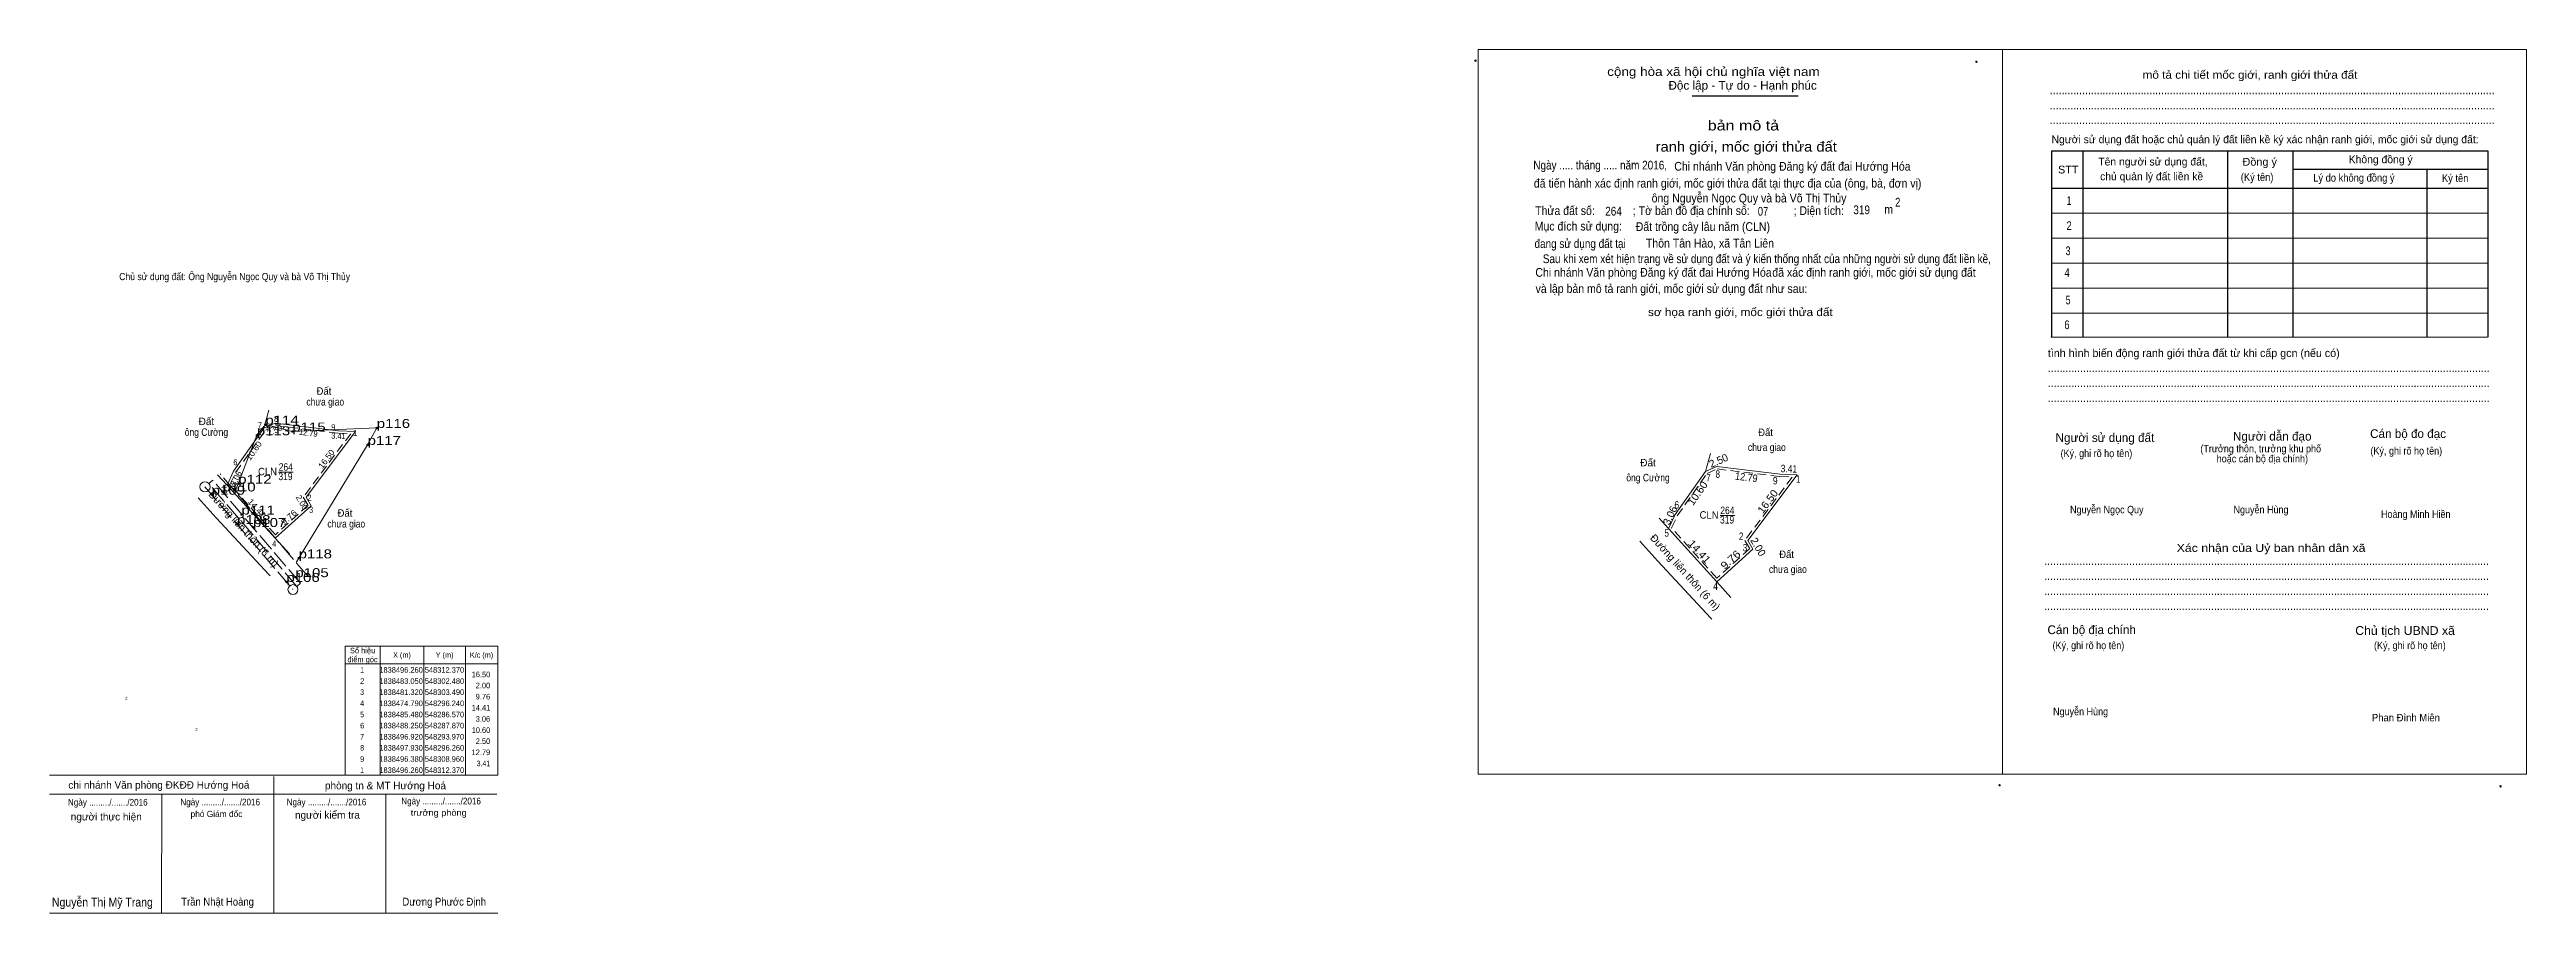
# Model space of a CAD drawing. Header units: metres. Extents: x 547674 to 548748, y 1838398 to 1838573.
# Drawn here: x 548250.9 to 548748.1, y 1838399.4 to 1838572.9 of the extents above; entities that cross this region are included whole.
import ezdxf
from ezdxf.enums import TextEntityAlignment as Align

# ---------------------------------------------------------------- set-up
doc = ezdxf.new("R2010")
doc.units = ezdxf.units.M
doc.header["$LTSCALE"] = 0.6
doc.header["$PDMODE"] = 32
doc.header["$PDSIZE"] = 0.3
for name, pattern in [('DOTTED', [1.5, 0.3, -1.2]), ('LONG_DASHED', [7.5, 6, -1.5]), ('MEDIUM_DASHED', [4.5, 3, -1.5])]:
    doc.linetypes.add(name, pattern=pattern)
for name, color, linetype, lineweight in [('1', 7, 'DOTTED', 13), ('10', 7, 'Continuous', 13), ('12', 7, 'Continuous', 25), ('17', 7, 'Continuous', 13), ('18', 7, 'Continuous', 13), ('23', 7, 'Continuous', 13), ('6', 7, 'Continuous', 13), ('63', 7, 'Continuous', 13), ('7', 7, 'Continuous', 13)]:
    doc.layers.add(name, color=color, linetype=linetype, lineweight=lineweight)
doc.layers.add('25', color=7, linetype='Continuous')
doc.layers.add('34', color=7, linetype='Continuous')

msp = doc.modelspace()

# ---------------------------------------------------------------- texts
at = {"layer": '1'}
for s, height, width, p in [('319', 1.5, 0.85, (548298.305, 1838486.47)), ('319', 1.5, 0.85, (548587.645, 1838477.76)), ('2', 0.625, 0.8, (548266.36, 1838442.33)), ('2', 0.625, 0.8, (548280.44, 1838436.09))]:
    msp.add_text(s, height=height, dxfattribs=dict(at, width=width)).set_placement(p, align=Align.CENTER)
at = {"layer": '12', "width": 1.25}
for s, p in [('p114', (548294.27, 1838497.62)), ('p116', (548316.62, 1838496.95)), ('p113', (548292.56, 1838495.48)), ('p115', (548299.68, 1838496.24)), ('p117', (548314.79, 1838493.55)), ('p109', (548283.51, 1838483.54)), ('p110', (548285.61, 1838484.2)), ('p112', (548288.82, 1838485.75)), ('p108', (548288.6, 1838477.64)), ('p111', (548289.47, 1838479.56)), ('p107', (548291.78, 1838477.05)), ('p105', (548300.29, 1838466.99)), ('p118', (548300.94, 1838470.77)), ('p106', (548298.49, 1838466.03))]:
    msp.add_text(s, height=1.8, dxfattribs=at).set_placement(p)
at = {"layer": '17'}
for s, width, p in [('Đất ', 0.95, (548306.29, 1838503.61)), ('chưa giao', 0.85, (548306.29, 1838501.45)), ('ông Cường', 0.85, (548282.44, 1838495.36)), ('chưa giao', 0.85, (548595.63, 1838492.32)), ('Đất ', 0.95, (548595.63, 1838495.32)), ('ông Cường', 0.85, (548571.78, 1838486.23)), ('chưa giao', 0.85, (548310.51, 1838476.96)), ('Đất ', 0.95, (548310.51, 1838479.12)), ('chưa giao', 0.85, (548599.85, 1838467.83)), ('Đất ', 0.95, (548599.85, 1838470.83))]:
    msp.add_text(s, height=1.5, dxfattribs=dict(at, width=width)).set_placement(p, align=Align.CENTER)
for p in [(548282.44, 1838497.52), (548571.78, 1838489.23)]:
    msp.add_text('Đất', height=1.5, dxfattribs=at).set_placement(p, align=Align.CENTER)
for p in [(548289.3466, 1838476.1781), (548578.6866, 1838467.4681)]:
    msp.add_text('Đường liên thôn (6 m)', height=1.5, rotation=312.132, dxfattribs=at).set_placement(p, align=Align.CENTER)
for s, width, p in [('Nguyễn Ngọc Quy', 0.9, (548656.49, 1838479.81)), ('Nguyễn Hùng', 0.9, (548689.29, 1838479.81)), ('Hoàng Minh Hiền', 0.9, (548718.9, 1838478.89)), ('Nguyễn Hùng', 0.9, (548653.08, 1838439.26)), ('Phan Đình Miên', 0.95, (548717.06, 1838438.03))]:
    msp.add_text(s, height=1.5, dxfattribs=dict(at, width=width)).set_placement(p)
at = {"layer": '25', "width": 0.9}
for s, height, p in [('Chi nhánh Văn phòng Đăng ký đất đai Hướng Hóa', 1.755, (548577.05, 1838548.61)), ('Đất trồng cây lâu năm (CLN)', 1.76, (548569.31, 1838536.5)), ('Chi nhánh Văn phòng Đăng ký đất đai Hướng Hóa', 1.755, (548549.17, 1838527.31))]:
    msp.add_text(s, height=height, dxfattribs=at).set_placement(p)
at = {"layer": '34', "width": 0.9}
msp.add_text('Chủ sử dụng đất: Ông Nguyễn Ngọc Quy và bà Võ Thị Thủy', height=1.44, dxfattribs=at).set_placement((548264.93, 1838526.63))
at = {"layer": '6', "width": 0.9}
msp.add_text(' ông Nguyễn Ngọc Quy và bà Võ Thị Thủy', height=1.755, dxfattribs=at).set_placement((548571.92, 1838542.23))
at = {"layer": '6'}
for s, height, p in [('chi nhánh Văn phòng ĐKĐĐ Hướng Hoá', 1.5, (548272.895, 1838424.51)), ('phòng tn & MT Hướng Hoá', 1.5, (548318.37, 1838424.39)), ('người thực hiện', 1.5, (548262.34, 1838418.13)), ('phó Giám đốc', 1.25, (548284.46, 1838418.81)), ('người kiểm tra', 1.5, (548306.725, 1838418.49))]:
    msp.add_text(s, height=height, dxfattribs=at).set_placement(p, align=Align.CENTER)
for s, height, width, p in [('Ngày ........./......./2016', 1.35, 0.9, (548262.64, 1838421.11)), ('Ngày ........./......./2016', 1.35, 0.9, (548285.2, 1838421.15)), ('Ngày ........./......./2016', 1.35, 0.9, (548306.54, 1838421.15)), ('Ngày ........./......./2016', 1.35, 0.9, (548329.54, 1838421.35)), (' trưởng phòng', 1.25, 1.1, (548328.81, 1838419.07)), ('Nguyễn Thị Mỹ Trang', 1.75, 0.9, (548261.56, 1838400.85)), ('Trần Nhật Hoàng', 1.58, 0.9, (548284.675, 1838401.03)), ('Dương Phước Định', 1.58, 0.9, (548330.16, 1838401.03))]:
    msp.add_text(s, height=height, dxfattribs=dict(at, width=width)).set_placement(p, align=Align.CENTER)
at = {"layer": '63'}
for s, height, width, p in [(' 8', 1.2, 0.8, (548296.82, 1838498.16)), (' 7', 1.2, 0.8, (548293.57, 1838496.88)), (' 9', 1.2, 0.85, (548308.31, 1838496.5)), (' 1', 1.2, 0.75, (548312.73, 1838495.34)), (' 6', 1.2, 0.85, (548288.67, 1838489.46)), (' 8', 1.5, 0.8, (548586.23, 1838486.93)), (' 5', 1.2, 0.8, (548286.63, 1838483.82)), (' 2', 1.2, 0.85, (548303.54, 1838482.34)), (' 7', 1.5, 0.8, (548584.34, 1838486.2)), (' 9', 1.5, 0.85, (548597.79, 1838485.61)), (' 1', 1.5, 0.75, (548602.34, 1838485.95)), (' 3', 1.2, 0.8, (548303.86, 1838479.91)), (' 6', 1.5, 0.85, (548578.01, 1838480.75)), (' 4', 1.2, 0.85, (548296.47, 1838473.13)), (' 5', 1.5, 0.8, (548575.97, 1838475.11)), (' 2', 1.5, 0.85, (548590.96, 1838474.45)), (' 3', 1.5, 0.8, (548591.69, 1838472.16)), (' 4', 1.5, 0.85, (548585.81, 1838464.42)), ('16.50', 1.118, 0.8, (548339.41, 1838446.9)), ('2.00', 1.118, 0.8, (548339.4, 1838444.67)), ('14.41', 1.118, 0.8, (548339.41, 1838440.2)), ('3.06', 1.118, 0.8, (548339.39, 1838437.96)), ('9.76', 1.118, 0.8, (548339.39, 1838442.43)), ('10.60', 1.118, 0.8, (548339.41, 1838435.72)), ('2.50', 1.118, 0.8, (548339.4, 1838433.49)), ('12.79', 1.118, 0.8, (548339.4, 1838431.25)), ('3.41', 1.118, 0.75, (548339.4, 1838429.02))]:
    msp.add_text(s, height=height, dxfattribs=dict(at, width=width)).set_placement(p, align=Align.RIGHT)
for s, height, rotation, width, p in [('10.60', 1.2, 54.871, 1.05, (548292.4487, 1838492.0247)), ('12.79', 1.2, 353.042, 0.9, (548302.8173, 1838495.3706)), ('3.41', 1.2, 357.985, 0.85, (548308.9189, 1838494.7439)), ('16.50', 1.2, 53.179, 1.05, (548307.0042, 1838490.3554)), ('3.41', 1.5, 357.985, 0.85, (548600.0286, 1838488.0127)), ('10.60', 1.5, 54.871, 1.05, (548582.3308, 1838483.3984)), ('12.79', 1.5, 353.042, 0.9, (548591.4291, 1838486.3155)), ('16.50', 1.5, 53.179, 1.05, (548596.41, 1838481.7305)), ('14.41', 1.2, 312.132, 1.1, (548292.1103, 1838480.4325)), ('9.76', 1.2, 42.009, 1.15, (548299.4035, 1838478.5541)), ('14.41', 1.5, 312.132, 1.1, (548581.5406, 1838471.6231)), ('9.76', 1.5, 42.009, 1.15, (548588.8431, 1838469.929))]:
    msp.add_text(s, height=height, rotation=rotation, dxfattribs=dict(at, width=width)).set_placement(p, align=Align.CENTER)
for s, height, rotation, p in [('2.50', 1.2, 23.8, (548296.3779, 1838495.9318)), ('2.50', 1.5, 23.8, (548586.2473, 1838489.6948)), ('3.06', 1.2, 64.859, (548288.9499, 1838486.5401)), ('2.00', 1.2, 300.277, (548301.1067, 1838481.6925)), ('3.06', 1.5, 64.859, (548576.8842, 1838479.0614)), ('2.00', 1.5, 300.277, (548593.2324, 1838472.6931))]:
    msp.add_text(s, height=height, rotation=rotation, dxfattribs=at).set_placement(p, align=Align.CENTER)
for s, height, width, p in [('CLN', 1.5, 0.95, (548294.7, 1838487.44)), ('264', 1.5, 0.85, (548298.365, 1838488.36)), ('CLN', 1.5, 0.95, (548584.04, 1838478.73)), ('264', 1.5, 0.85, (548587.705, 1838479.65)), ('điểm góc', 1.118, 0.8, (548313.78, 1838449.9)), ('Số hiệu', 1.118, 0.8, (548313.78, 1838451.69)), (' 1', 1.118, 0.7, (548313.495, 1838447.8)), ('1838496.260', 1.118, 0.8, (548321.51, 1838447.8)), ('X (m)', 1.118, 0.9, (548321.685, 1838450.8)), ('548312.370', 1.118, 0.8, (548330.22, 1838447.8)), ('Y (m)', 1.118, 0.9, (548330.25, 1838450.8)), ('K/c (m)', 1.118, 0.85, (548337.655, 1838450.8)), (' 3', 1.118, 0.75, (548313.485, 1838443.33)), (' 2', 1.118, 0.8, (548313.49, 1838445.56)), ('1838483.050', 1.118, 0.8, (548321.51, 1838445.56)), ('1838481.320', 1.118, 0.8, (548321.51, 1838443.33)), ('548302.480', 1.118, 0.8, (548330.22, 1838445.56)), ('548303.490', 1.118, 0.8, (548330.22, 1838443.33)), (' 4', 1.118, 0.8, (548313.485, 1838441.09)), (' 5', 1.118, 0.75, (548313.495, 1838438.85)), ('1838474.790', 1.118, 0.8, (548321.51, 1838441.09)), ('1838485.480', 1.118, 0.8, (548321.51, 1838438.85)), ('548296.240', 1.118, 0.8, (548330.22, 1838441.09)), ('548286.570', 1.118, 0.8, (548330.22, 1838438.85)), (' 6', 1.118, 0.8, (548313.49, 1838436.62)), (' 7', 1.118, 0.75, (548313.495, 1838434.38)), ('1838488.250', 1.118, 0.8, (548321.51, 1838436.62)), ('1838496.920', 1.118, 0.8, (548321.51, 1838434.38)), ('548287.870', 1.118, 0.8, (548330.22, 1838436.62)), ('548293.970', 1.118, 0.8, (548330.22, 1838434.38)), (' 9', 1.118, 0.8, (548313.495, 1838429.91)), (' 8', 1.118, 0.75, (548313.495, 1838432.15)), (' 1', 1.118, 0.7, (548313.495, 1838427.67)), ('1838497.930', 1.118, 0.8, (548321.51, 1838432.15)), ('1838496.380', 1.118, 0.8, (548321.51, 1838429.91)), ('1838496.260', 1.118, 0.8, (548321.51, 1838427.67)), ('548296.260', 1.118, 0.8, (548330.22, 1838432.15)), ('548308.960', 1.118, 0.8, (548330.22, 1838429.91)), ('548312.370', 1.118, 0.8, (548330.22, 1838427.67))]:
    msp.add_text(s, height=height, dxfattribs=dict(at, width=width)).set_placement(p, align=Align.CENTER)
at = {"layer": '7'}
for s, height, width, p in [('cộng hòa xã hội chủ nghĩa việt nam', 1.756, 1.15, (548563.59, 1838567.63)), ('........................................................................................................................................................', 1.756, 0.9, (548652.43, 1838563.97)), ('........................................................................................................................................................', 1.756, 0.9, (548652.43, 1838560.95)), ('........................................................................................................................................................', 1.756, 0.9, (548652.43, 1838557.95)), ('Ngày ..... tháng ..... năm 2016, ', 1.755, 0.85, (548548.76, 1838548.85)), ('STT', 1.555, 1.05, (548654.07, 1838548.05)), ('(Ký tên)', 1.555, 0.9, (548690.75, 1838546.55)), ('Đồng ý', 1.555, 1.05, (548691.09, 1838549.61)), ('Lý do không đồng ý', 1.555, 0.9, (548705.29, 1838546.41)), ('Ký tên', 1.555, 0.9, (548731.13, 1838546.35)), (' đã tiến hành xác định ranh giới, mốc giới thửa đất tại thực địa của (ông, bà, đơn vị)', 1.755, 0.9, (548548.28, 1838545.21)), ('2', 1.755, 0.8, (548621.38, 1838541.41)), ('Thửa đất số:             ; Tờ bản đồ địa chính số:               ; Diện tích:', 1.755, 0.9, (548549.12, 1838539.71)), ('Mục đích sử dụng:', 1.755, 0.9, (548549.04, 1838536.59)), ('264', 1.76, 0.85, (548563.19, 1838539.59)), ('07', 1.76, 0.8, (548593.82, 1838539.57)), ('319', 1.76, 0.85, (548612.99, 1838539.87)), (' m', 1.755, 0.9, (548618.62, 1838539.95)), ('đang sử dụng đất tại', 1.755, 0.85, (548549, 1838533.09)), ('Thôn Tân Hào, xã Tân Liên', 1.755, 0.9, (548571.35, 1838533.17)), ('Sau khi xem xét hiện trạng về sử dụng đất và ý kiến thống nhất của những người sử dụng đất liền kề,', 1.755, 0.85, (548550.66, 1838530.05)), (' đã xác định ranh giới, mốc giới sử dụng đất', 1.755, 0.9, (548596.14, 1838527.31)), (' và lập bản mô tả ranh giới, mốc giới sử dụng đất như sau:', 1.755, 0.9, (548548.62, 1838524.05)), ('.......................................................................................................................................................', 1.756, 0.9, (548652.03, 1838508.19)), ('.......................................................................................................................................................', 1.756, 0.9, (548652.03, 1838505.17)), ('.......................................................................................................................................................', 1.756, 0.9, (548652.03, 1838502.17)), ('(Ký, ghi rõ họ tên)', 1.505, 0.9, (548654.58, 1838491.11)), ('(Ký, ghi rõ họ tên)', 1.505, 0.9, (548716.77, 1838491.61)), ('........................................................................................................................................................', 1.756, 0.9, (548651.31, 1838469.41)), ('........................................................................................................................................................', 1.756, 0.9, (548651.31, 1838466.41)), ('........................................................................................................................................................', 1.756, 0.9, (548651.31, 1838463.41)), ('........................................................................................................................................................', 1.756, 0.9, (548651.31, 1838460.39)), ('(Ký, ghi rõ họ tên)', 1.505, 0.9, (548652.97, 1838452.53)), ('Chủ tịch UBND xã', 1.756, 1.05, (548713.72, 1838455.39)), ('(Ký, ghi rõ họ tên)', 1.505, 0.9, (548717.49, 1838452.53))]:
    msp.add_text(s, height=height, dxfattribs=dict(at, width=width)).set_placement(p)
for s, height, width, p in [('mô tả chi tiết mốc giới, ranh giới thửa đất', 1.605, 1.1, (548692.6, 1838567.07)), ('bản mô tả', 2.007, 1.2, (548590.93, 1838556.69)), ('ranh giới, mốc giới thửa đất', 2.007, 1.1, (548591.49, 1838552.43)), ('1', 1.756, 0.7, (548656.275, 1838541.71)), ('2', 1.756, 0.8, (548656.285, 1838536.69)), ('3', 1.756, 0.75, (548656.085, 1838531.65)), ('4', 1.756, 0.8, (548655.89, 1838527.27)), ('5', 1.756, 0.75, (548656.095, 1838521.77)), ('sơ họa ranh giới, mốc giới thửa đất', 1.605, 1.1, (548590.315, 1838519.41)), ('6', 1.756, 0.8, (548655.865, 1838516.79)), ('(Trưởng thôn, trưởng khu phố', 1.505, 0.9, (548694.75, 1838492.05)), ('hoặc cán bộ địa chính)', 1.505, 0.9, (548695.085, 1838490.03)), ('Xác nhận của Uỷ ban nhân dân xã', 1.606, 1.15, (548696.83, 1838472.05))]:
    msp.add_text(s, height=height, dxfattribs=dict(at, width=width)).set_placement(p, align=Align.CENTER)
for s, height, p in [('Độc lập - Tự do - Hạnh phúc', 1.756, (548575.88, 1838564.87)), ('Người sử dụng đất hoặc chủ quản lý đất liền kề ký xác nhận ranh giới, mốc giới sử dụng đất:', 1.555, (548652.77, 1838554.13)), ('Tên người sử dụng đất,', 1.555, (548662.15, 1838549.65)), ('chủ quản lý đất liền kề', 1.555, (548662.51, 1838546.69)), ('Không đồng ý', 1.555, (548712.41, 1838550.11)), ('tình hình biến động ranh giới thửa đất từ khi cấp gcn (nếu có)', 1.605, (548652.03, 1838511.19)), ('Người sử dụng đất', 1.756, (548653.57, 1838494.13)), ('Người dẫn đạo', 1.755, (548689.18, 1838494.41)), ('Cán bộ đo đạc', 1.752, (548716.71, 1838494.93)), ('Cán bộ địa chính', 1.756, (548651.95, 1838455.55))]:
    msp.add_text(s, height=height, dxfattribs=at).set_placement(p)

# ---------------------------------------------------------------- linework, layer by layer
at = {"layer": '1', "linetype": 'MEDIUM_DASHED'}
for points in [[(548311.4, 1838495.79), (548301.88, 1838483.08), (548302.85, 1838481.42), (548296.28, 1838475.5), (548287.16, 1838485.57), (548288.3, 1838488), (548294.3, 1838496.52), (548296.34, 1838497.42), (548308.92, 1838495.88)], [(548600.74, 1838487.08), (548591.22, 1838474.37), (548592.19, 1838472.71), (548585.62, 1838466.79), (548576.5, 1838476.86), (548577.64, 1838479.29), (548583.64, 1838487.81), (548585.68, 1838488.71), (548598.26, 1838487.17)]]:
    msp.add_lwpolyline(points, close=True, dxfattribs=at)
at = {"layer": '10'}
for p, q in [((548294.96, 1838500.55), (548293.97, 1838496.92)), ((548584.3, 1838491.84), (548583.31, 1838488.21)), ((548282.93, 1838485.78), (548283.7, 1838486.44)), ((548301.32, 1838465.78), (548300.57, 1838465.14))]:
    msp.add_line(p, q, dxfattribs=at)
msp.add_lwpolyline([(548300.43, 1838469.92), (548314.79, 1838493.55), (548316.62, 1838496.95), (548299.68, 1838496.24), (548294.27, 1838497.62), (548292.56, 1838495.48), (548288.22, 1838484.2)], dxfattribs=at)
for centre, radius in [((548282.15, 1838485.12), 1.02), ((548299.81, 1838464.49), 1)]:
    msp.add_circle(centre, radius, dxfattribs=at)
at = {"layer": '17'}
for p, q in [((548295.95, 1838399.47), (548295.97, 1838426.95)), ((548273.45, 1838399.49), (548273.47, 1838423.41)), ((548318.45, 1838399.45), (548318.47, 1838423.41))]:
    msp.add_line(p, q, dxfattribs=at)
msp.add_lwpolyline([(548309, 1838496.39), (548308.96, 1838496.38), (548312.37, 1838496.26)], dxfattribs=at)
at = {"layer": '18'}
for p, q in [((548293.97, 1838496.92), (548287.87, 1838488.25)), ((548296.26, 1838497.93), (548293.97, 1838496.92)), ((548296.26, 1838497.93), (548308.96, 1838496.38)), ((548312.37, 1838496.26), (548302.48, 1838483.05)), ((548585.6, 1838489.22), (548583.31, 1838488.21)), ((548585.6, 1838489.22), (548598.3, 1838487.67)), ((548287.87, 1838488.25), (548286.57, 1838485.48)), ((548286.57, 1838485.48), (548296.24, 1838474.79)), ((548583.31, 1838488.21), (548577.21, 1838479.54)), ((548601.71, 1838487.55), (548591.82, 1838474.34)), ((548598.3, 1838487.67), (548601.71, 1838487.55)), ((548296.24, 1838474.79), (548303.49, 1838481.32)), ((548302.48, 1838483.05), (548303.49, 1838481.32)), ((548577.21, 1838479.54), (548575.91, 1838476.77)), ((548575.91, 1838476.77), (548585.58, 1838466.08)), ((548591.82, 1838474.34), (548592.83, 1838472.61)), ((548585.58, 1838466.08), (548592.83, 1838472.61))]:
    msp.add_line(p, q, dxfattribs=at)
at = {"layer": '23', "linetype": 'LONG_DASHED'}
for p, q in [((548282.15, 1838485.12), (548299.81, 1838464.49)), ((548300.57, 1838465.14), (548282.93, 1838485.78)), ((548301.32, 1838465.78), (548283.7, 1838486.44)), ((548302.85, 1838467.09), (548285.21, 1838487.73))]:
    msp.add_line(p, q, dxfattribs=at)
at = {"layer": '23'}
for p, q in [((548284.66, 1838487.52), (548286.51, 1838485.53)), ((548280.8, 1838482.91), (548284.42, 1838478.9)), ((548574, 1838478.81), (548575.85, 1838476.82)), ((548296.24, 1838474.79), (548299.09, 1838471.64)), ((548570.14, 1838474.2), (548573.76, 1838470.19)), ((548585.58, 1838466.08), (548588.43, 1838462.93))]:
    msp.add_line(p, q, dxfattribs=at)
for points in [[(548284.42, 1838478.91), (548295.06, 1838467.44), (548295.25, 1838467.23)], [(548573.76, 1838470.2), (548584.4, 1838458.73), (548584.59, 1838458.52)]]:
    msp.add_lwpolyline(points, dxfattribs=at)
at = {"layer": '6'}
for p, q in [((548250.95, 1838427.21), (548340.95, 1838427.21)), ((548250.95, 1838423.41), (548340.75, 1838423.41)), ((548340.95, 1838399.51), (548250.95, 1838399.51))]:
    msp.add_line(p, q, dxfattribs=at)
at = {"layer": '63'}
for p, q in [((548296.93, 1838488.08), (548299.84, 1838488.08)), ((548586.27, 1838479.37), (548589.18, 1838479.37)), ((548310.27, 1838449.57), (548340.95, 1838449.57)), ((548317.29, 1838453.15), (548317.29, 1838427.21)), ((548326.07, 1838453.15), (548326.07, 1838427.21)), ((548334.43, 1838453.15), (548334.43, 1838427.21))]:
    msp.add_line(p, q, dxfattribs=at)
msp.add_lwpolyline([(548310.27, 1838453.15), (548340.95, 1838453.15), (548340.95, 1838427.21), (548310.27, 1838427.21)], close=True, dxfattribs=at)
at = {"layer": '7', "lineweight": 25}
for p, q in [((548580.65, 1838563.62), (548601.92, 1838563.62)), ((548659.07, 1838552.52), (548659.07, 1838515.16)), ((548688.09, 1838552.37), (548688.09, 1838515.16)), ((548701.18, 1838552.37), (548701.18, 1838515.16)), ((548701.18, 1838548.91), (548740.41, 1838548.91)), ((548728.12, 1838548.91), (548728.12, 1838515.16)), ((548652.77, 1838545.1), (548740.41, 1838545.1))]:
    msp.add_line(p, q, dxfattribs=at)
at = {"layer": '7'}
for p, q in [((548652.77, 1838540.08), (548740.41, 1838540.08)), ((548652.77, 1838535.06), (548740.41, 1838535.06)), ((548652.77, 1838530.05), (548740.41, 1838530.05)), ((548652.77, 1838525.03), (548740.41, 1838525.03)), ((548652.77, 1838520.01), (548740.41, 1838520.01)), ((548652.62, 1838515.16), (548740.26, 1838515.16))]:
    msp.add_line(p, q, dxfattribs=at)
for points in [[(548537.71, 1838572.94), (548642.9, 1838572.94), (548642.9, 1838427.45), (548537.71, 1838427.45)], [(548642.9, 1838572.94), (548748.09, 1838572.94), (548748.09, 1838427.45), (548642.9, 1838427.45)], [(548642.9, 1838572.94), (548748.09, 1838572.94), (548748.09, 1838427.45), (548642.9, 1838427.45)]]:
    msp.add_lwpolyline(points, close=True, dxfattribs=at)
at = {"layer": '7', "lineweight": 25}
msp.add_lwpolyline([(548740.41, 1838515.16), (548740.41, 1838552.52), (548652.77, 1838552.52), (548652.77, 1838515.16)], dxfattribs=at)
at = {"layer": '7'}
for p in [(548537.15, 1838570.69), (548637.7, 1838570.48), (548292.56, 1838495.47), (548294.27, 1838497.62), (548299.68, 1838496.24), (548314.79, 1838493.55), (548316.62, 1838496.95), (548283.51, 1838483.54), (548285.61, 1838484.2), (548288.82, 1838485.75), (548289.47, 1838479.56), (548288.6, 1838477.64), (548291.78, 1838477.05), (548300.94, 1838470.77), (548298.49, 1838466.03), (548300.29, 1838466.99), (548642.33, 1838425.2), (548742.89, 1838424.99)]:
    msp.add_point(p, dxfattribs=at)

msp.set_redraw_order([(e.dxf.handle, doc.entitydb.next_handle()) for e in msp.query("TEXT MTEXT ATTDEF DIMENSION ARC_DIMENSION")])  # texts and dimensions are drawn at this point

doc.saveas('drawing.dxf')
